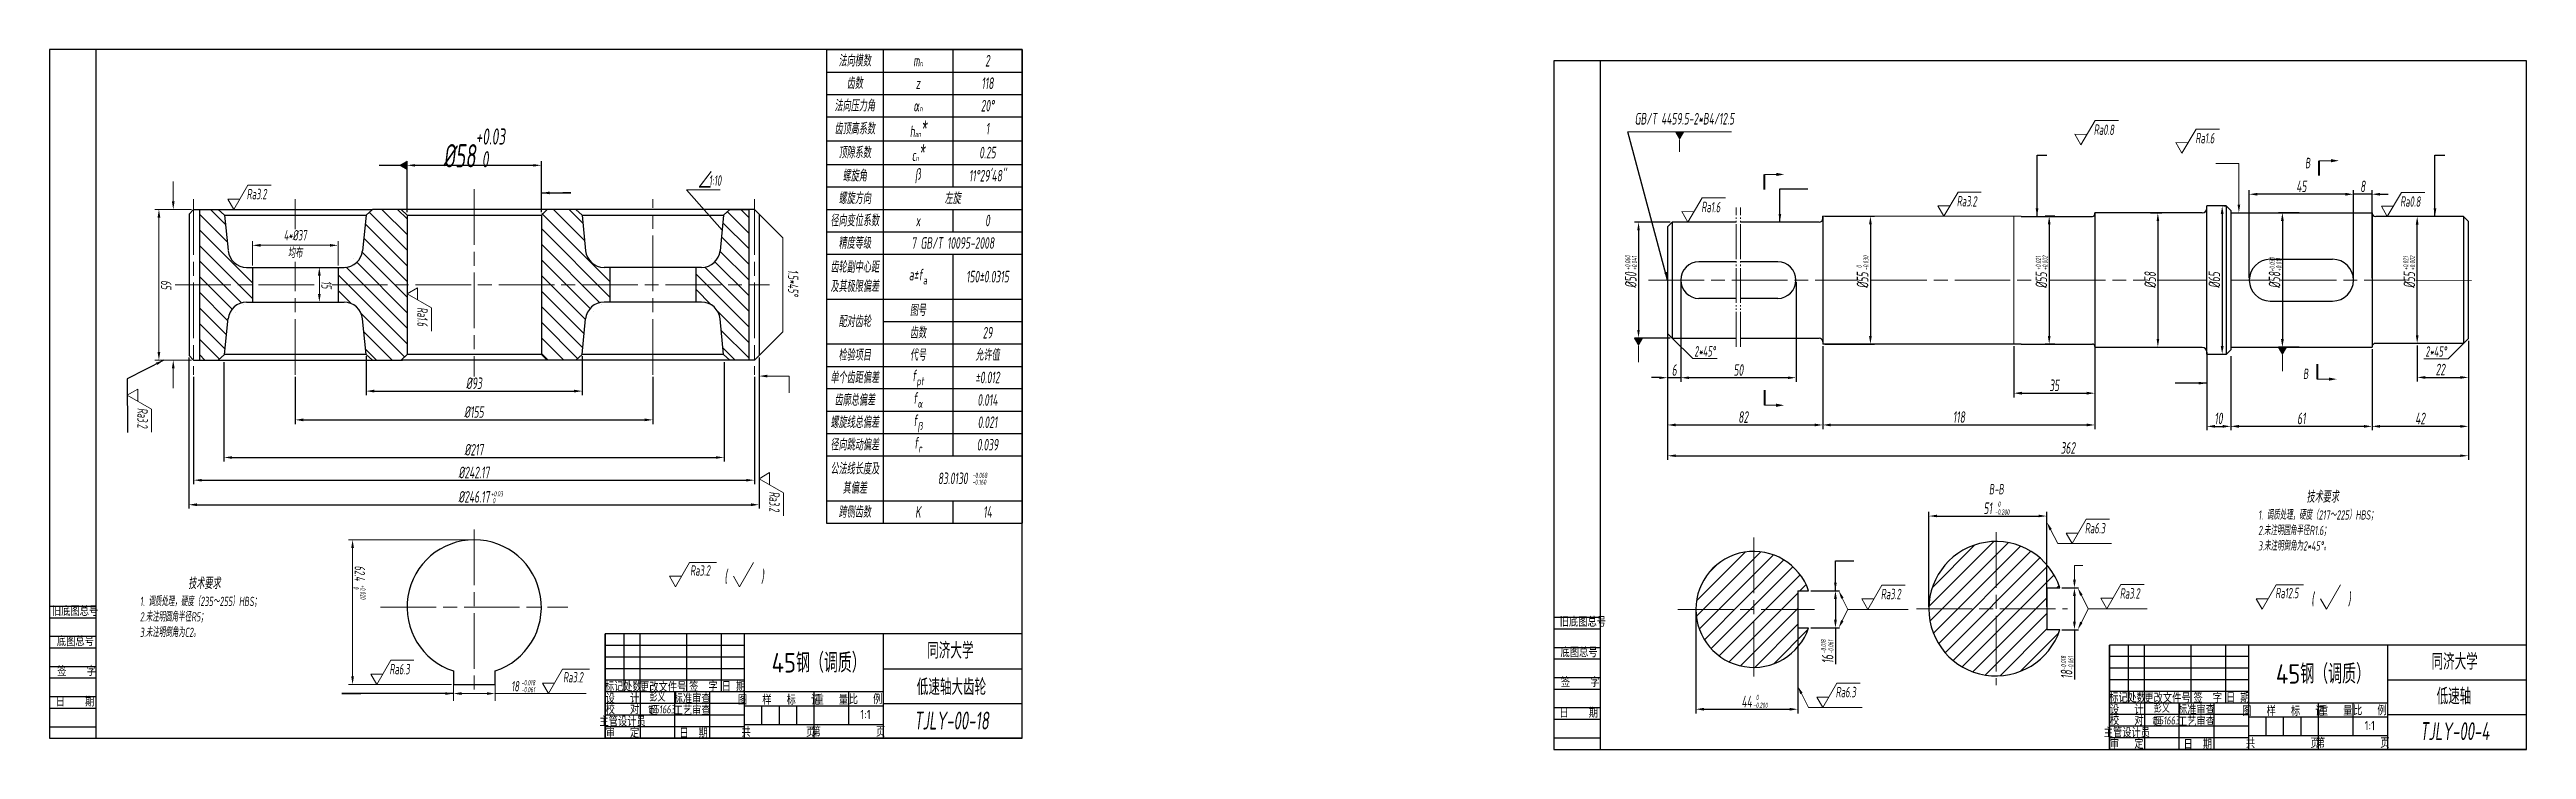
# Model space of a CAD drawing. Extents: x -500 to 7960, y -6170 to 1582.
# Drawn here: x 6890 to 7960, y 708 to 1010 of the extents above; entities that cross this region are included whole.
import ezdxf
from ezdxf.enums import TextEntityAlignment as Align

# ---------------------------------------------------------------- set-up
doc = ezdxf.new("R2010")
doc.units = 0
doc.linetypes.add('ACAD_ISO08W100', pattern=[36, 24, -3, 6, -3])
doc.linetypes.add('JIS_09_15', pattern=[18.9, 15, -0.9, 0.6, -0.9, 0.6, -0.9])
doc.layers.get('0').update_dxf_attribs({"linetype": 'CONTINUOUS'})
doc.layers.get('Defpoints').update_dxf_attribs({"linetype": 'CONTINUOUS'})
doc.layers.add('OBJ', color=7, linetype='CONTINUOUS')
doc.layers.add('OTH', color=3, linetype='CONTINUOUS')
for name, color, linetype, lineweight in [('zhongxin', 1, 'ACAD_ISO08W100', 9), ('双点画线', 1, 'JIS_09_15', 9), ('标注', 5, 'CONTINUOUS', 9), ('粗实线', 7, 'CONTINUOUS', 25), ('细实线 波浪线', 3, 'CONTINUOUS', 9)]:
    doc.layers.add(name, color=color, linetype=linetype, lineweight=lineweight)
doc.styles.get("Standard").update_dxf_attribs({"font": 'gbenor.shx', "width": 0.7, "oblique": 7, "height": 10, "bigfont": 'gbcbig.shx'})
doc.styles.add('工程字', font='gbenor.shx', dxfattribs={"bigfont": 'gbcbig.shx'})
doc.dimstyles.new('GB-35', dxfattribs={"dimtxt": 4.5, "dimasz": 3.5, "dimexe": 1.75, "dimexo": 0.875, "dimgap": 0.875, "dimtad": 1, "dimdsep": 46, "dimtxsty": 'Standard', "dimcen": 3.5, "dimadec": 0, "dimazin": 0, "dimtfac": 0.7, "dimtmove": 0, "dimatfit": 3, "dimfxl": 1, "dimtzin": 0, "dimarcsym": 0})

msp = doc.modelspace()

# ---------------------------------------------------------------- texts
at = {"layer": 'OTH', "color": 18, "true_color": 0x000000, "style": '工程字'}
for s, height, p in [('旧底图总号', 4, (6891.457, 765.555)), ('旧底图总号', 4, (7542.548, 760.905)), ('底图总号', 4, (6893.577, 752.53)), ('45钢（调质）', 8.366, (7202.21, 741.14)), ('同济大学', 6.9343, (7269.43, 747.136)), ('底图总号', 4, (7542.873, 747.742)), ('同济大学', 6.9343, (7919.003, 742.334)), ('签    字', 4, (6893.74, 739.667)), ('低速轴大齿轮', 6.9343, (7264.918, 731.413)), ('签    字', 4, (7543.036, 734.88)), ('45钢（调质）', 8.366, (7851.783, 736.338)), ('日    期', 4, (6893.087, 726.479)), ('低速轴', 6.9343, (7921.181, 727.382)), ('日    期', 4, (7542.384, 721.692))]:
    msp.add_text(s, height=height, dxfattribs=at).set_placement(p)
for s, p in [('标记', (7134.218, 735.327)), ('校   对', (7137.816, 725.569)), ('设   计', (7137.816, 730.193)), ('处数', (7142.104, 735.327)), ('更改文件号', (7155.413, 735.17)), ('标准审查', (7167.899, 730.175)), ('工艺审查', (7167.899, 725.095)), ('签  字', (7172.787, 735.306)), ('日 期', (7185.745, 735.345)), ('图   样   标   记', (7205.442, 729.611)), ('重   量', (7227.996, 729.667)), ('比   例', (7242.782, 729.875)), ('标记', (7783.79, 730.525)), ('设   计', (7787.389, 725.391)), ('处数', (7791.676, 730.525)), ('更改文件号', (7804.986, 730.369)), ('标准审查', (7817.472, 725.374)), ('签  字', (7822.359, 730.504)), ('日 期', (7835.318, 730.543)), ('主管设计员', (7137.864, 720.305)), ('审   定', (7137.816, 715.453)), ('日  期', (7168.493, 715.208)), ('共           页', (7205.2, 715.714)), ('第           页', (7235.355, 715.842)), ('主管设计员', (7787.437, 715.503)), ('校   对', (7787.389, 720.767)), ('工艺审查', (7817.472, 720.293)), ('图   样   标   记', (7855.014, 724.809)), ('重   量', (7877.568, 724.865)), ('比   例', (7892.355, 725.073)), ('审   定', (7787.389, 710.651)), ('日  期', (7818.066, 710.406)), ('共           页', (7854.772, 710.913)), ('第           页', (7884.928, 711.041))]:
    msp.add_text(s, height=4, dxfattribs=at).set_placement(p, align=Align.MIDDLE)
at = {"layer": 'OTH', "color": 18, "true_color": 0x000000, "oblique": 7, "width": 0.7}
for s, p in [('TJLY-00-18', (7263.77, 716.553)), ('TJLY-00-4', (7914.015, 711.971))]:
    msp.add_text(s, height=7.7345, dxfattribs=at).set_placement(p)
at = {"layer": 'OTH', "color": 18, "true_color": 0x000000, "char_height": 4, "attachment_point": 1, "style": '工程字'}
for insert in [(7240.509, 725.042), (7890.081, 720.241)]:
    msp.add_mtext_dynamic_manual_height_columns('1:1', width=7.29992, gutter_width=25, heights=[0], dxfattribs=dict(at, insert=insert))
at = {"layer": '标注', "oblique": 7, "width": 0.7}
for p in [(7181.821, 779.864), (7867.045, 770.137)]:
    msp.add_text('(       )', height=5.5, rotation=360, dxfattribs=at).set_placement(p)
at = {"layer": '标注', "attachment_point": 1}
for s, width, gutter_width, insert, char_height in [('GB/T 4459.5-2*B4/12.5', 46.66491, 25, (7574.911, 982.462), 5), ('-0.160', 8.54702, 22.5, (7288.899, 824.349), 2.25), ('-0.068', 8.54702, 22.5, (7288.979, 827.305), 2.25), ('+0.03', 8.54702, 22.5, (7081.123, 819.351), 2.25), ('0', 8.54702, 22.5, (7081.776, 816.352), 2.25), ('0', 8.54702, 22.5, (7731.734, 814.909), 2.25), ('           技术要求\\P{\\H0.8x;1. 调质处理，硬度（217～225）HBS；\\P2.未注明圆角半径R1.6；\\P3.未注明倒角为2*45%%D。}', 56.29251, 25, (7844.152, 819.416), 5), ('-0.200', 8.54702, 22.5, (7730.536, 811.474), 2.25), ('           技术要求\\P{\\H0.8x;1. 调质处理，硬度（235～255）HBS；\\P2.未注明圆角半径R5；\\P3.未注明倒角为C2。}', 56.29251, 25, (6929.44, 782.147), 5), ('-0.018', 8.54702, 22.5, (7094.148, 737.861), 2.25), ('-0.061', 8.54702, 22.5, (7094.148, 734.862), 2.25), ('-0.200', 8.54702, 22.5, (7626.112, 728.145), 2.25), ('0', 8.54702, 22.5, (7627.31, 731.579), 2.25), ('1551663', 9.45107, 25, (7148.54, 727.019), 3.5), ('1551663', 9.45107, 25, (7798.112, 722.217), 3.5)]:
    msp.add_mtext_dynamic_manual_height_columns(s, width=width, gutter_width=gutter_width, heights=[0], dxfattribs=dict(at, insert=insert, char_height=char_height))
at = {"layer": '标注', "char_height": 4.5, "attachment_point": 5, "rotation": 359.221323}
for s, insert, width in [('Ra0.8', (7777.544, 975.24), 19.03324), ('Ra1.6', (7821.152, 971.61), 19.03324), ('Ra1.6', (7607.818, 941.878), 10.55336), ('Ra3.2', (7718.325, 944.372), 19.03324), ('Ra0.8', (7909.852, 944.266), 19.03324)]:
    msp.add_mtext(s, dxfattribs=dict(at, insert=insert, width=width))
at = {"layer": '标注', "char_height": 4.5, "attachment_point": 5}
for s, insert in [('B', (7865.541, 960.861)), ('Ra3.2', (6979.863, 947.482)), ('4*%%C37 \\P均布', (6996.529, 925.954)), ('2*45%%D', (7605.252, 879.661)), ('2*45%%D', (7920.929, 879.577)), ('B', (7864.675, 869.987)), ('B-B', (7731.099, 820.193)), ('Ra6.3', (7773.681, 803.359)), ('Ra3.2', (7171.339, 785.149)), ('Ra3.2', (7685.523, 774.992)), ('Ra3.2', (7788.734, 775.267)), ('Ra12.5', (7856.563, 775.422)), ('Ra6.3', (7041.578, 742.601)), ('Ra3.2', (7116.5, 739.087)), ('18', (7091.485, 735.191)), ('Ra6.3', (7666.063, 732.699))]:
    msp.add_mtext(s, dxfattribs=dict(at, insert=insert))
at = {"layer": '标注', "width": 5.59873, "attachment_point": 1}
for s, insert, char_height in [('∠', (7170.47, 957.241), 7), ('1:10', (7175.112, 955.55), 4.5)]:
    msp.add_mtext(s, dxfattribs=dict(at, insert=insert, char_height=char_height))
at = {"layer": '标注', "char_height": 2.25, "attachment_point": 1}
for s, insert, rotation in [('+0.060', (7570.773, 914.777), 90), ('+0.041', (7573.667, 914.692), 90), ('0', (7670.712, 915.614), 90), ('-0.030', (7673.605, 914.692), 90), ('+0.021', (7748.1, 914.777), 90), ('+0.002', (7750.993, 914.692), 90), ('+0.030', (7849.077, 914.015), 90), ('+0.011', (7851.971, 914.235), 90), ('+0.021', (7906.74, 914.727), 90), ('+0.002', (7909.634, 914.642), 90), ('0', (7023.892, 778.233), 270), ('+0.020', (7026.891, 778.886), 270), ('-0.018', (7655.355, 749.346), 90), ('-0.061', (7658.507, 749.265), 90), ('-0.018', (7758.991, 742.287), 90), ('-0.061', (7762.142, 742.206), 90)]:
    msp.add_mtext_dynamic_manual_height_columns(s, width=8.54702, gutter_width=22.5, heights=[0], dxfattribs=dict(at, insert=insert, rotation=rotation))
at = {"layer": '标注', "char_height": 4.5, "attachment_point": 5, "rotation": 270}
for s, insert in [('65', (6940.782, 908.349)), ('15', (7010.049, 908.349)), ('1.5*45%%D', (7211.55, 909.101)), ('Ra1.6', (7051.445, 894.55)), ('Ra3.2', (6930.607, 850.914)), ('Ra3.2', (7203.445, 814.839)), ('62.4', (7024.406, 783.94))]:
    msp.add_mtext(s, dxfattribs=dict(at, insert=insert))
at = {"layer": '标注', "char_height": 3.5, "attachment_point": 1, "style": '工程字'}
for insert in [(7149.436, 732.169), (7799.008, 727.368)]:
    msp.add_mtext_dynamic_manual_height_columns('彭义超', width=9.45107, gutter_width=25, heights=[0], dxfattribs=dict(at, insert=insert))

# ---------------------------------------------------------------- blocks, each defined once
blk = doc.blocks.new('*D218')
at = {"layer": 'Defpoints', "color": 0, "transparency": 16777216}
for p in [(7102.8, 959.9), (7044.8, 938.8), (7102.8, 938.8)]:
    blk.add_point(p, dxfattribs=at)
at = {"layer": '标注', "color": 0, "lineweight": -2, "transparency": 16777216}
for p, q in [((7044.8, 939.7), (7044.8, 961.6)), ((7048.3, 959.9), (7099.3, 959.9)), ((7102.8, 939.7), (7102.8, 961.6))]:
    blk.add_line(p, q, dxfattribs=at)
at = {"layer": '标注', "color": 0, "transparency": 16777216}
for points in [[(7048.3, 960.4), (7048.3, 959.3), (7044.8, 959.9)], [(7099.3, 960.4), (7099.3, 959.3), (7102.8, 959.9)]]:
    blk.add_solid(points, dxfattribs=at)
at = {"layer": '标注', "color": 0, "transparency": 16777216, "insert": (7073.8, 967.4), "char_height": 10, "attachment_point": 5}
blk.add_mtext('%%C58{\\H0.7x;\\S+0.03^  0;}', dxfattribs=at)
blk = doc.blocks.new('*D220')
at = {"layer": 'Defpoints', "color": 0, "transparency": 16777216}
for p in [(7027.1, 878.3), (7120.4, 878.3), (7120.4, 862.5)]:
    blk.add_point(p, dxfattribs=at)
at = {"layer": '标注', "color": 0, "lineweight": -2, "transparency": 16777216}
for p, q in [((7027.1, 877.5), (7027.1, 860.8)), ((7120.4, 877.5), (7120.4, 860.8)), ((7030.6, 862.5), (7116.9, 862.5))]:
    blk.add_line(p, q, dxfattribs=at)
at = {"layer": '标注', "color": 0, "transparency": 16777216}
for points in [[(7030.6, 863.1), (7030.6, 861.9), (7027.1, 862.5)], [(7116.9, 863.1), (7116.9, 861.9), (7120.4, 862.5)]]:
    blk.add_solid(points, dxfattribs=at)
at = {"layer": '标注', "color": 0, "transparency": 16777216, "insert": (7073.7, 865.9), "char_height": 5, "attachment_point": 5}
blk.add_mtext('%%C93', dxfattribs=at)
blk = doc.blocks.new('*D221')
at = {"layer": 'Defpoints', "color": 0, "transparency": 16777216}
for p in [(6996.5, 869.5), (7150.9, 869.5), (7150.9, 850.1)]:
    blk.add_point(p, dxfattribs=at)
at = {"layer": '标注', "color": 0, "lineweight": -2, "transparency": 16777216}
for p, q in [((6996.5, 868.7), (6996.5, 848.3)), ((7150.9, 868.7), (7150.9, 848.3)), ((7000, 850.1), (7147.4, 850.1))]:
    blk.add_line(p, q, dxfattribs=at)
at = {"layer": '标注', "color": 0, "transparency": 16777216}
for points in [[(7000, 850.7), (7000, 849.5), (6996.5, 850.1)], [(7147.4, 850.7), (7147.4, 849.5), (7150.9, 850.1)]]:
    blk.add_solid(points, dxfattribs=at)
at = {"layer": '标注', "color": 0, "transparency": 16777216, "insert": (7073.7, 853.5), "char_height": 5, "attachment_point": 5}
blk.add_mtext('%%C155', dxfattribs=at)
blk = doc.blocks.new('*D219')
at = {"layer": 'Defpoints', "color": 0, "transparency": 16777216}
for p in [(6965.7, 875.8), (7181.7, 875.8), (7181.7, 833.9)]:
    blk.add_point(p, dxfattribs=at)
at = {"layer": '标注', "color": 0, "lineweight": -2, "transparency": 16777216}
for p, q in [((6965.7, 875), (6965.7, 832.1)), ((7181.7, 875), (7181.7, 832.1)), ((6969.2, 833.9), (7178.2, 833.9))]:
    blk.add_line(p, q, dxfattribs=at)
at = {"layer": '标注', "color": 0, "transparency": 16777216}
for points in [[(6969.2, 834.4), (6969.2, 833.3), (6965.7, 833.9)], [(7178.2, 834.4), (7178.2, 833.3), (7181.7, 833.9)]]:
    blk.add_solid(points, dxfattribs=at)
at = {"layer": '标注', "color": 0, "transparency": 16777216, "insert": (7073.7, 837.2), "char_height": 5, "attachment_point": 5}
blk.add_mtext('%%C217', dxfattribs=at)
blk = doc.blocks.new('*D222')
at = {"layer": 'Defpoints', "color": 0, "transparency": 16777216}
for p in [(6952.6, 869.5), (7194.8, 869.5), (7194.8, 824.1)]:
    blk.add_point(p, dxfattribs=at)
at = {"layer": '标注', "color": 0, "lineweight": -2, "transparency": 16777216}
for p, q in [((6952.6, 868.7), (6952.6, 822.3)), ((7194.8, 868.7), (7194.8, 822.3)), ((6956.1, 824.1), (7191.3, 824.1))]:
    blk.add_line(p, q, dxfattribs=at)
at = {"layer": '标注', "color": 0, "transparency": 16777216}
for points in [[(6956.1, 824.6), (6956.1, 823.5), (6952.6, 824.1)], [(7191.3, 824.6), (7191.3, 823.5), (7194.8, 824.1)]]:
    blk.add_solid(points, dxfattribs=at)
at = {"layer": '标注', "color": 0, "transparency": 16777216, "insert": (7073.7, 827.4), "char_height": 5, "attachment_point": 5}
blk.add_mtext('%%C242.17', dxfattribs=at)
blk = doc.blocks.new('*D223')
at = {"layer": 'Defpoints', "color": 0, "transparency": 16777216}
for p in [(6950.6, 877.8), (7196.8, 877.8), (7196.8, 813.5)]:
    blk.add_point(p, dxfattribs=at)
at = {"layer": '标注', "color": 0, "lineweight": -2, "transparency": 16777216}
for p, q in [((6950.6, 877), (6950.6, 811.8)), ((7196.8, 877), (7196.8, 811.8)), ((6954.1, 813.5), (7193.3, 813.5))]:
    blk.add_line(p, q, dxfattribs=at)
at = {"layer": '标注', "color": 0, "transparency": 16777216}
for points in [[(6954.1, 814.1), (6954.1, 812.9), (6950.6, 813.5)], [(7193.3, 814.1), (7193.3, 812.9), (7196.8, 813.5)]]:
    blk.add_solid(points, dxfattribs=at)
at = {"layer": '标注', "color": 0, "transparency": 16777216, "insert": (7073.7, 816.9), "char_height": 5, "attachment_point": 5}
blk.add_mtext('%%C246.17', dxfattribs=at)
blk = doc.blocks.new('*T224')
at = {"layer": '标注', "color": 0, "linetype": 'ByBlock', "lineweight": -2, "transparency": 16777216}
for p, q in [((0, 0), (84.5, 0)), ((0, 0), (0, -204.2)), ((24.5, 0), (24.5, -204.2)), ((54.5, 0), (54.5, -59.2)), ((84.5, 0), (84.5, -204.2)), ((0, -9.7), (84.5, -9.7)), ((0, -19.3), (84.5, -19.3)), ((0, -29), (84.5, -29)), ((0, -39.3), (84.5, -39.3)), ((0, -49.6), (84.5, -49.6)), ((0, -59.2), (84.5, -59.2)), ((0, -68.9), (84.5, -68.9)), ((54.5, -68.9), (54.5, -78.6)), ((0, -78.6), (84.5, -78.6)), ((0, -88.2), (84.5, -88.2)), ((54.5, -88.2), (54.5, -175.2)), ((0, -107.6), (84.5, -107.6)), ((24.5, -117.2), (84.5, -117.2)), ((0, -126.9), (84.5, -126.9)), ((0, -136.6), (84.5, -136.6)), ((0, -146.2), (84.5, -146.2)), ((0, -155.9), (84.5, -155.9)), ((0, -165.6), (84.5, -165.6)), ((0, -175.2), (84.5, -175.2)), ((0, -194.6), (84.5, -194.6)), ((54.5, -194.6), (54.5, -204.2)), ((0, -204.2), (84.5, -204.2))]:
    blk.add_line(p, q, dxfattribs=at)
at = {"layer": '标注', "color": 0, "transparency": 16777216, "char_height": 5, "attachment_point": 5}
for s, insert, width in [('法向模数', (12.2, -4.8), 21.467), ('m{\\H0.5x;n}', (39.5, -4.8), 27), ('2', (69.5, -4.8), 27), ('法向压力角', (12.2, -24.2), 21.467), ('齿数', (12.2, -14.5), 21.467), ('z', (39.5, -14.5), 27), ('118', (69.5, -14.5), 27), ('齿顶高系数', (12.2, -34.1), 21.467), ('h{\\H0.5x;an\\fArial Narrow|b0|i0|c0|p34;\\H2.9166x;\\C256;*}', (39.5, -34.1), 27), ('α{\\H0.5x;n}', (39.5, -24.2), 27), ('20%%D', (69.5, -24.2), 27), ('1', (69.5, -34.1), 27), ('顶隙系数', (12.2, -44.4), 21.467), ('c{\\H0.5x;n\\fArial Narrow|b0|i0|c0|p34;\\H2.9166x;\\C256;*}', (39.5, -44.4), 27), ('0.25', (69.5, -44.4), 27), ('螺旋角', (12.2, -54.4), 21.467), ('β', (39.5, -54.4), 27), ("11%%D29'48''", (69.5, -54.4), 27), ('螺旋方向', (12.2, -64.1), 21.467), ('左旋', (54.5, -64.1), 57), ('径向变位系数', (12.2, -73.7), 21.467), ('x', (39.5, -73.7), 27), ('0', (69.5, -73.7), 27), ('精度等级', (12.2, -83.4), 21.467), ('7 GB/T 10095-2008', (54.5, -83.4), 57), ('齿轮副中心距及其极限偏差', (12.2, -97.9), 21.467), ('\\A1;a%%Pf{\\H0.7x;\\S^ a;}', (39.5, -97.9), 27), ('150%%P0.0315', (69.5, -97.9), 27), ('配对齿轮', (12.2, -117.2), 21.467), ('图号', (39.5, -112.4), 27), ('齿数', (39.5, -122.1), 27), ('29', (69.5, -122.1), 27), ('单个齿距偏差', (12.2, -141.4), 21.467), ('检验项目', (12.2, -131.7), 21.467), ('代号', (39.5, -131.7), 27), ('\\A1;f{\\H0.7x;\\S^ pt;}', (39.5, -141.4), 27), ('%%P0.012', (69.5, -141.4), 27), ('允许值', (69.5, -131.7), 27), ('齿廓总偏差', (12.2, -151.1), 21.467), ('\\A1;f{\\H0.7x;\\S^ α;}', (39.5, -151.1), 27), ('0.014', (69.5, -151.1), 27), ('螺旋线总偏差', (12.2, -160.7), 21.467), ('\\A1;f{\\H0.7x;\\S^ β;}', (39.5, -160.7), 27), ('0.021', (69.5, -160.7), 27), ('径向跳动偏差', (12.2, -170.4), 21.467), ('\\A1;f{\\H0.7x;\\S^ r;}', (39.5, -170.4), 27), ('0.039', (69.5, -170.4), 27), ('公法线长度及其偏差', (12.2, -184.9), 21.467), ('83.0130', (54.5, -184.9), 57), ('跨侧齿数', (12.2, -199.4), 21.467), ('K', (39.5, -199.4), 27), ('14', (69.5, -199.4), 27)]:
    blk.add_mtext(s, dxfattribs=dict(at, insert=insert, width=width))
blk = doc.blocks.new('*D225')
at = {"layer": 'Defpoints', "color": 0, "transparency": 16777216}
for p in [(7589.1, 887.4), (7656.1, 882.8), (7656.1, 847.9)]:
    blk.add_point(p, dxfattribs=at)
at = {"layer": '标注', "color": 0, "lineweight": -2, "transparency": 16777216}
for p, q in [((7589.1, 886.5), (7589.1, 846.1)), ((7656.1, 881.9), (7656.1, 846.1)), ((7592.6, 847.9), (7652.6, 847.9))]:
    blk.add_line(p, q, dxfattribs=at)
at = {"layer": '标注', "color": 0, "transparency": 16777216}
for points in [[(7592.6, 848.5), (7592.6, 847.3), (7589.1, 847.9)], [(7652.6, 848.5), (7652.6, 847.3), (7656.1, 847.9)]]:
    blk.add_solid(points, dxfattribs=at)
at = {"layer": '标注', "color": 0, "transparency": 16777216, "insert": (7621.8, 851.3), "char_height": 5, "attachment_point": 5}
blk.add_mtext('82', dxfattribs=at)
blk = doc.blocks.new('_DotSmall')
at = {"color": 0, "linetype": 'ByBlock', "const_width": 0.5}
blk.add_lwpolyline([(-0.0625, 0, 1), (0.0625, 0, 1)], format="xyb", close=True, dxfattribs=at)
blk = doc.blocks.new('*D226')
at = {"layer": 'Defpoints', "color": 0, "transparency": 16777216}
for p in [(7656.1, 882.8), (7773.6, 882.8), (7773.6, 847.9)]:
    blk.add_point(p, dxfattribs=at)
at = {"layer": '标注', "color": 0, "lineweight": -2, "transparency": 16777216}
for p, q in [((7656.1, 881.9), (7656.1, 846.1)), ((7773.6, 881.9), (7773.6, 846.1)), ((7659.6, 847.9), (7770.1, 847.9))]:
    blk.add_line(p, q, dxfattribs=at)
at = {"layer": '标注', "color": 0, "transparency": 16777216}
for points in [[(7659.6, 848.5), (7659.6, 847.3), (7656.1, 847.9)], [(7770.1, 848.5), (7770.1, 847.3), (7773.6, 847.9)]]:
    blk.add_solid(points, dxfattribs=at)
at = {"layer": '标注', "color": 0, "transparency": 16777216, "insert": (7714.9, 851.3), "char_height": 5, "attachment_point": 5}
blk.add_mtext('118', dxfattribs=at)
blk = doc.blocks.new('*D227')
at = {"layer": 'Defpoints', "color": 0, "transparency": 16777216}
for p in [(7594.8, 910.4), (7644.6, 910.3), (7644.6, 868.3)]:
    blk.add_point(p, dxfattribs=at)
at = {"layer": '标注', "color": 0, "lineweight": -2, "transparency": 16777216}
for p, q in [((7594.8, 909.5), (7594.8, 866.5)), ((7644.6, 909.5), (7644.6, 866.5)), ((7598.3, 868.3), (7641.1, 868.3))]:
    blk.add_line(p, q, dxfattribs=at)
at = {"layer": '标注', "color": 0, "transparency": 16777216}
for points in [[(7598.3, 868.8), (7598.3, 867.7), (7594.8, 868.3)], [(7641.1, 868.8), (7641.1, 867.7), (7644.6, 868.3)]]:
    blk.add_solid(points, dxfattribs=at)
at = {"layer": '标注', "color": 0, "transparency": 16777216, "insert": (7619.7, 871.6), "char_height": 5, "attachment_point": 5}
blk.add_mtext('50', dxfattribs=at)
blk = doc.blocks.new('*D228')
at = {"layer": 'Defpoints', "color": 0, "transparency": 16777216}
for p in [(7589.1, 910.4), (7594.8, 910.4), (7594.8, 868.3)]:
    blk.add_point(p, dxfattribs=at)
at = {"layer": '标注', "color": 0, "lineweight": -2, "transparency": 16777216}
for p, q in [((7589.1, 909.5), (7589.1, 866.5)), ((7594.8, 909.5), (7594.8, 866.5)), ((7585.6, 868.3), (7582.1, 868.3)), ((7589.1, 868.3), (7594.8, 868.3)), ((7598.3, 868.3), (7601.8, 868.3))]:
    blk.add_line(p, q, dxfattribs=at)
at = {"layer": '标注', "color": 0, "transparency": 16777216}
for points in [[(7585.6, 868.8), (7585.6, 867.7), (7589.1, 868.3)], [(7598.3, 868.8), (7598.3, 867.7), (7594.8, 868.3)]]:
    blk.add_solid(points, dxfattribs=at)
at = {"layer": '标注', "color": 0, "transparency": 16777216, "insert": (7592, 871.6), "char_height": 5, "attachment_point": 5}
blk.add_mtext('6', dxfattribs=at)
blk = doc.blocks.new('*D229')
at = {"layer": 'Defpoints', "color": 0, "transparency": 16777216}
for p in [(7738.6, 882.8), (7773.6, 882.8), (7773.6, 861.6)]:
    blk.add_point(p, dxfattribs=at)
at = {"layer": '标注', "color": 0, "lineweight": -2, "transparency": 16777216}
for p, q in [((7738.6, 881.9), (7738.6, 859.8)), ((7773.6, 881.9), (7773.6, 859.8)), ((7742.1, 861.6), (7770.1, 861.6))]:
    blk.add_line(p, q, dxfattribs=at)
at = {"layer": '标注', "color": 0, "transparency": 16777216}
for points in [[(7742.1, 862.2), (7742.1, 861), (7738.6, 861.6)], [(7770.1, 862.2), (7770.1, 861), (7773.6, 861.6)]]:
    blk.add_solid(points, dxfattribs=at)
at = {"layer": '标注', "color": 0, "transparency": 16777216, "insert": (7756.1, 865), "char_height": 5, "attachment_point": 5}
blk.add_mtext('35', dxfattribs=at)
blk = doc.blocks.new('*D230')
at = {"layer": 'Defpoints', "color": 0, "transparency": 16777216}
for p in [(7893.3, 881.4), (7934.9, 884.8), (7893.3, 847.3)]:
    blk.add_point(p, dxfattribs=at)
at = {"layer": '标注', "color": 0, "lineweight": -2, "transparency": 16777216}
for p, q in [((7893.3, 880.6), (7893.3, 845.6)), ((7934.9, 883.9), (7934.9, 845.6)), ((7931.4, 847.3), (7896.8, 847.3))]:
    blk.add_line(p, q, dxfattribs=at)
at = {"layer": '标注', "color": 0, "transparency": 16777216}
for points in [[(7896.8, 847.9), (7896.8, 846.7), (7893.3, 847.3)], [(7931.4, 847.9), (7931.4, 846.7), (7934.9, 847.3)]]:
    blk.add_solid(points, dxfattribs=at)
at = {"layer": '标注', "color": 0, "transparency": 16777216, "insert": (7914.1, 850.7), "char_height": 5, "attachment_point": 5}
blk.add_mtext('42', dxfattribs=at)
blk = doc.blocks.new('*D231')
at = {"layer": 'Defpoints', "color": 0, "transparency": 16777216}
for p in [(7912.8, 883.1), (7934.9, 885.1), (7934.9, 868.4)]:
    blk.add_point(p, dxfattribs=at)
at = {"layer": '标注', "color": 0, "lineweight": -2, "transparency": 16777216}
for p, q in [((7912.8, 882.2), (7912.8, 866.7)), ((7934.9, 884.2), (7934.9, 866.7)), ((7916.3, 868.4), (7931.4, 868.4))]:
    blk.add_line(p, q, dxfattribs=at)
at = {"layer": '标注', "color": 0, "transparency": 16777216}
for points in [[(7916.3, 869), (7916.3, 867.8), (7912.8, 868.4)], [(7931.4, 869), (7931.4, 867.8), (7934.9, 868.4)]]:
    blk.add_solid(points, dxfattribs=at)
at = {"layer": '标注', "color": 0, "transparency": 16777216, "insert": (7922.8, 871.8), "char_height": 5, "attachment_point": 5}
blk.add_mtext('22', dxfattribs=at)
blk = doc.blocks.new('*D232')
at = {"layer": 'Defpoints', "color": 0, "transparency": 16777216}
for p in [(7832.3, 878.4), (7893.3, 864.5), (7832.3, 847.3)]:
    blk.add_point(p, dxfattribs=at)
at = {"layer": '标注', "color": 0, "lineweight": -2, "transparency": 16777216}
for p, q in [((7832.3, 877.5), (7832.3, 845.6)), ((7893.3, 863.6), (7893.3, 845.6)), ((7889.8, 847.3), (7835.8, 847.3))]:
    blk.add_line(p, q, dxfattribs=at)
at = {"layer": '标注', "color": 0, "transparency": 16777216}
for points in [[(7835.8, 847.9), (7835.8, 846.7), (7832.3, 847.3)], [(7889.8, 847.9), (7889.8, 846.7), (7893.3, 847.3)]]:
    blk.add_solid(points, dxfattribs=at)
at = {"layer": '标注', "color": 0, "transparency": 16777216, "insert": (7862.8, 850.7), "char_height": 5, "attachment_point": 5}
blk.add_mtext('61', dxfattribs=at)
blk = doc.blocks.new('*D233')
at = {"layer": 'Defpoints', "color": 0, "transparency": 16777216}
for p in [(7822, 878.9), (7832.3, 878.4), (7832.3, 847.3)]:
    blk.add_point(p, dxfattribs=at)
at = {"layer": '标注', "color": 0, "lineweight": -2, "transparency": 16777216}
for p, q in [((7822, 878), (7822, 845.6)), ((7832.3, 877.5), (7832.3, 845.6)), ((7825.5, 847.3), (7828.8, 847.3))]:
    blk.add_line(p, q, dxfattribs=at)
at = {"layer": '标注', "color": 0, "transparency": 16777216}
for points in [[(7825.5, 847.9), (7825.5, 846.7), (7822, 847.3)], [(7828.8, 847.9), (7828.8, 846.7), (7832.3, 847.3)]]:
    blk.add_solid(points, dxfattribs=at)
at = {"layer": '标注', "color": 0, "transparency": 16777216, "insert": (7827, 850.7), "char_height": 5, "attachment_point": 5}
blk.add_mtext('10', dxfattribs=at)
blk = doc.blocks.new('*D234')
at = {"layer": 'Defpoints', "color": 0, "transparency": 16777216}
for p in [(7589.1, 887.4), (7934.9, 862.8), (7934.9, 834.6)]:
    blk.add_point(p, dxfattribs=at)
at = {"layer": '标注', "color": 0, "lineweight": -2, "transparency": 16777216}
for p, q in [((7589.1, 886.5), (7589.1, 832.9)), ((7934.9, 861.9), (7934.9, 832.9)), ((7592.6, 834.6), (7931.4, 834.6))]:
    blk.add_line(p, q, dxfattribs=at)
at = {"layer": '标注', "color": 0, "transparency": 16777216}
for points in [[(7592.6, 835.2), (7592.6, 834.1), (7589.1, 834.6)], [(7931.4, 835.2), (7931.4, 834.1), (7934.9, 834.6)]]:
    blk.add_solid(points, dxfattribs=at)
at = {"layer": '标注', "color": 0, "transparency": 16777216, "insert": (7762, 838), "char_height": 5, "attachment_point": 5}
blk.add_mtext('362', dxfattribs=at)
blk = doc.blocks.new('*D235')
at = {"layer": 'Defpoints', "color": 0, "transparency": 16777216}
for p in [(7885.3, 947.4), (7885.3, 910.3), (7893.3, 910.3)]:
    blk.add_point(p, dxfattribs=at)
at = {"layer": '标注', "color": 0, "lineweight": -2, "transparency": 16777216}
for p, q in [((7881.8, 947.4), (7878.3, 947.4)), ((7885.3, 911.2), (7885.3, 949.1)), ((7893.3, 947.4), (7885.3, 947.4)), ((7893.3, 911.2), (7893.3, 949.1)), ((7896.8, 947.4), (7900.3, 947.4))]:
    blk.add_line(p, q, dxfattribs=at)
at = {"layer": '标注', "color": 0, "transparency": 16777216}
for points in [[(7881.8, 948), (7881.8, 946.8), (7885.3, 947.4)], [(7896.8, 948), (7896.8, 946.8), (7893.3, 947.4)]]:
    blk.add_solid(points, dxfattribs=at)
at = {"layer": '标注', "color": 0, "transparency": 16777216, "insert": (7889.3, 950.8), "char_height": 5, "attachment_point": 5}
blk.add_mtext('8', dxfattribs=at)
blk = doc.blocks.new('*D236')
at = {"layer": 'Defpoints', "color": 0, "transparency": 16777216}
for p in [(7840.3, 947.4), (7840.3, 910.3), (7885.3, 910.4)]:
    blk.add_point(p, dxfattribs=at)
at = {"layer": '标注', "color": 0, "lineweight": -2, "transparency": 16777216}
for p, q in [((7840.3, 911.2), (7840.3, 949.1)), ((7881.8, 947.4), (7843.8, 947.4)), ((7885.3, 911.2), (7885.3, 949.1))]:
    blk.add_line(p, q, dxfattribs=at)
at = {"layer": '标注', "color": 0, "transparency": 16777216}
for points in [[(7843.8, 948), (7843.8, 946.8), (7840.3, 947.4)], [(7881.8, 948), (7881.8, 946.8), (7885.3, 947.4)]]:
    blk.add_solid(points, dxfattribs=at)
at = {"layer": '标注', "color": 0, "transparency": 16777216, "insert": (7862.8, 950.8), "char_height": 5, "attachment_point": 5}
blk.add_mtext('45', dxfattribs=at)
blk = doc.blocks.new('*D237')
at = {"layer": 'Defpoints', "color": 0, "transparency": 16777216}
for p in [(7591.1, 935.4), (7576.6, 885.4), (7591.1, 885.4)]:
    blk.add_point(p, dxfattribs=at)
at = {"layer": '标注', "color": 0, "lineweight": -2, "transparency": 16777216}
for p, q in [((7590.3, 935.4), (7574.8, 935.4)), ((7576.6, 931.9), (7576.6, 888.9)), ((7590.3, 885.4), (7574.8, 885.4))]:
    blk.add_line(p, q, dxfattribs=at)
at = {"layer": '标注', "color": 0, "transparency": 16777216}
for points in [[(7576, 931.9), (7577.1, 931.9), (7576.6, 935.4)], [(7576, 888.9), (7577.1, 888.9), (7576.6, 885.4)]]:
    blk.add_solid(points, dxfattribs=at)
at = {"layer": '标注', "color": 0, "transparency": 16777216, "insert": (7573.2, 910.4), "char_height": 5, "attachment_point": 5, "rotation": 90}
blk.add_mtext('%%C50', dxfattribs=at)
blk = doc.blocks.new('*D238')
at = {"layer": 'Defpoints', "color": 0, "transparency": 16777216}
for p in [(7656.1, 937.9), (7656.1, 882.8), (7676.7, 882.8)]:
    blk.add_point(p, dxfattribs=at)
at = {"layer": '标注', "color": 0, "lineweight": -2, "transparency": 16777216}
for p, q in [((7657, 937.9), (7678.4, 937.9)), ((7676.7, 934.4), (7676.7, 886.3)), ((7657, 882.8), (7678.4, 882.8))]:
    blk.add_line(p, q, dxfattribs=at)
at = {"layer": '标注', "color": 0, "transparency": 16777216}
for points in [[(7676.1, 934.4), (7677.3, 934.4), (7676.7, 937.9)], [(7676.1, 886.3), (7677.3, 886.3), (7676.7, 882.8)]]:
    blk.add_solid(points, dxfattribs=at)
at = {"layer": '标注', "color": 0, "transparency": 16777216, "insert": (7673.3, 910.3), "char_height": 5, "attachment_point": 5, "rotation": 90}
blk.add_mtext('%%C55', dxfattribs=at)
blk = doc.blocks.new('*D239')
at = {"layer": 'Defpoints', "color": 0, "transparency": 16777216}
for p in [(7757.2, 937.9), (7753.9, 882.8), (7757.2, 882.8)]:
    blk.add_point(p, dxfattribs=at)
at = {"layer": '标注', "color": 0, "lineweight": -2, "transparency": 16777216}
for p, q in [((7756.3, 937.9), (7752.2, 937.9)), ((7753.9, 934.4), (7753.9, 886.3)), ((7756.3, 882.8), (7752.2, 882.8))]:
    blk.add_line(p, q, dxfattribs=at)
at = {"layer": '标注', "color": 0, "transparency": 16777216}
for points in [[(7753.3, 934.4), (7754.5, 934.4), (7753.9, 937.9)], [(7753.3, 886.3), (7754.5, 886.3), (7753.9, 882.8)]]:
    blk.add_solid(points, dxfattribs=at)
at = {"layer": '标注', "color": 0, "transparency": 16777216, "insert": (7750.5, 910.3), "char_height": 5, "attachment_point": 5, "rotation": 90}
blk.add_mtext('%%C55', dxfattribs=at)
blk = doc.blocks.new('*D240')
at = {"layer": 'Defpoints', "color": 0, "transparency": 16777216}
for p in [(7796.8, 939.4), (7799.8, 881.4), (7800.8, 881.4)]:
    blk.add_point(p, dxfattribs=at)
at = {"layer": '标注', "color": 0, "lineweight": -2, "transparency": 16777216}
for p, q in [((7797.7, 939.4), (7802.6, 939.4)), ((7800.8, 935.9), (7800.8, 884.9)), ((7800.7, 881.4), (7802.6, 881.4))]:
    blk.add_line(p, q, dxfattribs=at)
at = {"layer": '标注', "color": 0, "transparency": 16777216}
for points in [[(7800.3, 935.9), (7801.4, 935.9), (7800.8, 939.4)], [(7800.3, 884.9), (7801.4, 884.9), (7800.8, 881.4)]]:
    blk.add_solid(points, dxfattribs=at)
at = {"layer": '标注', "color": 0, "transparency": 16777216, "insert": (7797.5, 910.4), "char_height": 5, "attachment_point": 5, "rotation": 90}
blk.add_mtext('%%C58', dxfattribs=at)
blk = doc.blocks.new('*D241')
at = {"layer": 'Defpoints', "color": 0, "transparency": 16777216}
for p in [(7601.3, 768.4), (7645.3, 768.4), (7645.3, 725.3)]:
    blk.add_point(p, dxfattribs=at)
at = {"layer": '标注', "color": 0, "lineweight": -2, "transparency": 16777216}
for p, q in [((7601.3, 767.5), (7601.3, 723.5)), ((7645.3, 767.5), (7645.3, 723.5)), ((7604.8, 725.3), (7641.8, 725.3))]:
    blk.add_line(p, q, dxfattribs=at)
at = {"layer": '标注', "color": 0, "transparency": 16777216}
for points in [[(7604.8, 725.9), (7604.8, 724.7), (7601.3, 725.3)], [(7641.8, 725.9), (7641.8, 724.7), (7645.3, 725.3)]]:
    blk.add_solid(points, dxfattribs=at)
at = {"layer": '标注', "color": 0, "transparency": 16777216, "insert": (7623.3, 728.6), "char_height": 5, "attachment_point": 5}
blk.add_mtext('44', dxfattribs=at)
blk = doc.blocks.new('*D242')
at = {"layer": 'Defpoints', "color": 0, "transparency": 16777216}
for p in [(7650, 776.4), (7650, 760.4), (7661.6, 760.4)]:
    blk.add_point(p, dxfattribs=at)
at = {"layer": '标注', "color": 0, "lineweight": -2, "transparency": 16777216}
for p, q in [((7650.9, 776.4), (7663.3, 776.4)), ((7661.6, 772.9), (7661.6, 763.9)), ((7650.9, 760.4), (7663.3, 760.4)), ((7661.6, 760.4), (7661.6, 744.7))]:
    blk.add_line(p, q, dxfattribs=at)
at = {"layer": '标注', "color": 0, "transparency": 16777216}
for points in [[(7661, 772.9), (7662.2, 772.9), (7661.6, 776.4)], [(7661, 763.9), (7662.2, 763.9), (7661.6, 760.4)]]:
    blk.add_solid(points, dxfattribs=at)
at = {"layer": '标注', "color": 0, "transparency": 16777216, "insert": (7658.2, 746.9), "char_height": 5, "attachment_point": 5, "rotation": 90}
blk.add_mtext('16', dxfattribs=at)
blk = doc.blocks.new('_DatumFilled')
at = {"color": 0, "linetype": 'ByBlock'}
blk.add_solid([(0, 0.58), (-1, 0), (0, -0.58)], dxfattribs=at)
blk = doc.blocks.new('*D243')
at = {"layer": 'Defpoints', "color": 0, "transparency": 16777216}
for p in [(7862.8, 939.4), (7854.6, 881.4), (7862.8, 881.4)]:
    blk.add_point(p, dxfattribs=at)
at = {"layer": '标注', "color": 0, "lineweight": -2, "transparency": 16777216}
for p, q in [((7861.9, 939.4), (7852.9, 939.4)), ((7854.6, 935.9), (7854.6, 884.9)), ((7861.9, 881.4), (7852.9, 881.4))]:
    blk.add_line(p, q, dxfattribs=at)
at = {"layer": '标注', "color": 0, "transparency": 16777216}
for points in [[(7854, 935.9), (7855.2, 935.9), (7854.6, 939.4)], [(7854, 884.9), (7855.2, 884.9), (7854.6, 881.4)]]:
    blk.add_solid(points, dxfattribs=at)
at = {"layer": '标注', "color": 0, "transparency": 16777216, "insert": (7851.2, 910.4), "char_height": 5, "attachment_point": 5, "rotation": 90}
blk.add_mtext('%%C58', dxfattribs=at)
blk = doc.blocks.new('*D244')
at = {"layer": 'Defpoints', "color": 0, "transparency": 16777216}
for p in [(7752.9, 808.6), (7701.9, 768.6), (7752.9, 768.6)]:
    blk.add_point(p, dxfattribs=at)
at = {"layer": '标注', "color": 0, "lineweight": -2, "transparency": 16777216}
for p, q in [((7701.9, 769.5), (7701.9, 810.4)), ((7705.4, 808.6), (7749.4, 808.6)), ((7752.9, 769.5), (7752.9, 810.4))]:
    blk.add_line(p, q, dxfattribs=at)
at = {"layer": '标注', "color": 0, "transparency": 16777216}
for points in [[(7705.4, 809.2), (7705.4, 808.1), (7701.9, 808.6)], [(7749.4, 809.2), (7749.4, 808.1), (7752.9, 808.6)]]:
    blk.add_solid(points, dxfattribs=at)
at = {"layer": '标注', "color": 0, "transparency": 16777216, "insert": (7727.4, 812), "char_height": 5, "attachment_point": 5}
blk.add_mtext('51', dxfattribs=at)
blk = doc.blocks.new('*D245')
at = {"layer": 'Defpoints', "color": 0, "transparency": 16777216}
for p in [(7758.5, 777.6), (7758.5, 759.6), (7764.8, 759.6)]:
    blk.add_point(p, dxfattribs=at)
at = {"layer": '标注', "color": 0, "lineweight": -2, "transparency": 16777216}
for p, q in [((7759.4, 777.6), (7766.5, 777.6)), ((7764.8, 774.1), (7764.8, 763.1)), ((7759.4, 759.6), (7766.5, 759.6)), ((7764.8, 759.6), (7764.8, 738.1))]:
    blk.add_line(p, q, dxfattribs=at)
at = {"layer": '标注', "color": 0, "transparency": 16777216}
for points in [[(7764.2, 774.1), (7765.4, 774.1), (7764.8, 777.6)], [(7764.2, 763.1), (7765.4, 763.1), (7764.8, 759.6)]]:
    blk.add_solid(points, dxfattribs=at)
at = {"layer": '标注', "color": 0, "transparency": 16777216, "insert": (7761.4, 740.3), "char_height": 5, "attachment_point": 5, "rotation": 90}
blk.add_mtext('18', dxfattribs=at)
blk = doc.blocks.new('*D246')
at = {"layer": 'Defpoints', "color": 0, "transparency": 16777216}
for p in [(7828.4, 942.4), (7828.4, 878.4), (7828.6, 878.4)]:
    blk.add_point(p, dxfattribs=at)
at = {"layer": '标注', "color": 0, "lineweight": -2, "transparency": 16777216}
for p, q in [((7829.3, 942.4), (7830.4, 942.4)), ((7828.6, 938.9), (7828.6, 881.9)), ((7829.3, 878.4), (7830.4, 878.4))]:
    blk.add_line(p, q, dxfattribs=at)
at = {"layer": '标注', "color": 0, "transparency": 16777216}
for points in [[(7828, 938.9), (7829.2, 938.9), (7828.6, 942.4)], [(7828, 881.9), (7829.2, 881.9), (7828.6, 878.4)]]:
    blk.add_solid(points, dxfattribs=at)
at = {"layer": '标注', "color": 0, "transparency": 16777216, "insert": (7825.2, 910.4), "char_height": 5, "attachment_point": 5, "rotation": 90}
blk.add_mtext('%%C65', dxfattribs=at)
blk = doc.blocks.new('*D247')
at = {"layer": 'Defpoints', "color": 0, "transparency": 16777216}
for p in [(7912.8, 937.8), (7913.9, 937.8), (7913.9, 883.1)]:
    blk.add_point(p, dxfattribs=at)
at = {"layer": '标注', "color": 0, "lineweight": -2, "transparency": 16777216}
for p, q in [((7913, 937.8), (7911.1, 937.8)), ((7912.8, 886.6), (7912.8, 934.3)), ((7913, 883.1), (7911.1, 883.1))]:
    blk.add_line(p, q, dxfattribs=at)
at = {"layer": '标注', "color": 0, "transparency": 16777216}
for points in [[(7912.2, 934.3), (7913.4, 934.3), (7912.8, 937.8)], [(7912.2, 886.6), (7913.4, 886.6), (7912.8, 883.1)]]:
    blk.add_solid(points, dxfattribs=at)
at = {"layer": '标注', "color": 0, "transparency": 16777216, "insert": (7909.4, 910.4), "char_height": 5, "attachment_point": 5, "rotation": 90}
blk.add_mtext('%%C55', dxfattribs=at)

# ---------------------------------------------------------------- dimensions: what is measured, and where the dimension line sits
at = {"layer": '标注'}
for base, p1, p2, text, picture, middle in [((7102.812, 959.858), (7044.812, 938.849), (7102.812, 938.849), '%%C58{\\H0.7x;\\S+0.03^  0;}', '*D218', (7073.812, 959.858)), ((7196.812, 813.501), (6950.646, 877.849), (7196.812, 877.849), '%%C<>', '*D223', (7073.729, 813.501)), ((7194.812, 824.052), (6952.646, 869.545), (7194.812, 869.545), '%%C242.17', '*D222', (7073.729, 824.052)), ((7181.729, 833.852), (6965.699, 875.849), (7181.729, 875.849), '%%C217', '*D219', (7073.714, 833.852))]:
    dim = msp.add_linear_dim(base=base, p1=p1, p2=p2, text=text, dimstyle='GB-35', dxfattribs=at)
    dim.commit()
    dim.dimension.update_dxf_attribs({"geometry": picture, "text_midpoint": middle, "dimtype": 160})
for base, p1, p2, picture, middle in [((7840.306, 947.394), (7885.306, 910.351), (7840.306, 910.299), '*D236', (7862.806, 950.769)), ((7885.306, 947.394), (7893.306, 910.282), (7885.306, 910.282), '*D235', (7889.306, 950.769)), ((7645.312, 725.27), (7601.312, 768.36), (7645.312, 768.36), '*D241', (7623.312, 728.645))]:
    dim = msp.add_linear_dim(base=base, p1=p1, p2=p2, dimstyle='GB-35', override={"dimldrblk": 'DotSmall'}, dxfattribs=at)
    dim.commit()
    dim.dimension.update_dxf_attribs({"geometry": picture, "text_midpoint": middle})
dim = msp.add_linear_dim(base=(7828.622, 878.351), p1=(7828.431, 942.351), p2=(7828.431, 878.351), angle=90, text='%%C65', dimstyle='GB-35', dxfattribs=at)
dim.commit()
dim.dimension.update_dxf_attribs({"geometry": '*D246', "text_midpoint": (7828.622, 910.351), "dimtype": 160})
for base, p1, p2, text, picture, middle in [((7576.551, 885.38), (7591.133, 935.38), (7591.133, 885.38), '%%C50', '*D237', (7576.551, 910.38)), ((7800.842, 881.351), (7796.818, 939.351), (7799.812, 881.351), '%%C<>', '*D240', (7800.842, 910.351))]:
    dim = msp.add_linear_dim(base=base, p1=p1, p2=p2, angle=90, text=text, dimstyle='GB-35', override={"dimldrblk": 'DotSmall'}, dxfattribs=at)
    dim.commit()
    dim.dimension.update_dxf_attribs({"geometry": picture, "text_midpoint": middle, "dimtype": 160})
for base, p1, p2, text, override, picture, middle in [((7676.689, 882.768), (7656.133, 937.898), (7656.129, 882.768), '%%C55', {"dimldrblk": 'DotSmall'}, '*D238', (7673.314, 910.333)), ((7753.902, 882.768), (7757.183, 937.851), (7757.183, 882.768), '%%C55', {"dimldrblk": 'DotSmall'}, '*D239', (7750.527, 910.31)), ((7854.611, 881.434), (7862.806, 939.434), (7862.806, 881.434), '%%C<>', {"dimldrblk": 'DatumFilled'}, '*D243', (7851.236, 910.434)), ((7912.806, 937.768), (7913.881, 883.101), (7913.881, 937.768), '%%C<>', {"dimdec": 0, "dimldrblk": 'DotSmall'}, '*D247', (7909.431, 910.434))]:
    dim = msp.add_linear_dim(base=base, p1=p1, p2=p2, angle=90, text=text, dimstyle='GB-35', override=override, dxfattribs=at)
    dim.commit()
    dim.dimension.update_dxf_attribs({"geometry": picture, "text_midpoint": middle})
for base, p1, p2, override, picture, middle in [((7594.783, 868.261), (7589.131, 910.381), (7594.783, 910.377), {"dimdec": 0, "dimldrblk": 'DotSmall'}, '*D228', (7591.957, 868.261)), ((7644.551, 868.261), (7594.783, 910.377), (7644.551, 910.333), {"dimdec": 0, "dimldrblk": 'DotSmall'}, '*D227', (7619.667, 868.261)), ((7773.636, 847.895), (7656.129, 882.779), (7773.636, 882.768), {"dimdec": 0, "dimldrblk": 'DotSmall'}, '*D226', (7714.883, 847.895)), ((7773.636, 861.593), (7738.636, 882.77), (7773.636, 882.768), {"dimdec": 0, "dimldrblk": 'DotSmall'}, '*D229', (7756.136, 861.593)), ((7832.306, 847.312), (7821.999, 878.851), (7832.306, 878.351), {"dimdec": 0, "dimldrblk": 'DotSmall'}, '*D233', (7826.955, 847.312)), ((7832.306, 847.312), (7893.306, 864.51), (7832.306, 878.351), {"dimdec": 0, "dimldrblk": 'DotSmall'}, '*D232', (7862.845, 847.312)), ((7893.306, 847.312), (7934.856, 884.768), (7893.306, 881.434), {"dimdec": 0, "dimldrblk": 'DotSmall'}, '*D230', (7914.081, 847.312)), ((7934.856, 868.429), (7912.806, 883.101), (7934.856, 885.101), {"dimdec": 0, "dimlunit": 2, "dimldrblk": 'DotSmall'}, '*D231', (7922.831, 868.429)), ((7752.93, 808.641), (7701.93, 768.634), (7752.93, 768.634), {"dimldrblk": 'DatumFilled'}, '*D244', (7727.43, 808.641))]:
    dim = msp.add_linear_dim(base=base, p1=p1, p2=p2, dimstyle='GB-35', override=override, dxfattribs=at)
    dim.commit()
    dim.dimension.update_dxf_attribs({"geometry": picture, "text_midpoint": middle, "dimtype": 160})
for base, p1, p2, text, picture, middle in [((7120.378, 862.5), (7027.08, 878.337), (7120.378, 878.337), '%%C93', '*D220', (7073.729, 865.875)), ((7150.929, 850.076), (6996.529, 869.545), (7150.929, 869.545), '%%C155', '*D221', (7073.729, 853.451))]:
    dim = msp.add_linear_dim(base=base, p1=p1, p2=p2, text=text, dimstyle='GB-35', dxfattribs=at)
    dim.commit()
    dim.dimension.update_dxf_attribs({"geometry": picture, "text_midpoint": middle})
for base, p2, text, picture, middle in [((7656.129, 847.895), (7656.129, 882.779), '82', '*D225', (7621.823, 847.895)), ((7934.856, 834.643), (7934.856, 862.76), '362', '*D234', (7761.993, 834.643))]:
    dim = msp.add_linear_dim(base=base, p1=(7589.13, 887.38), p2=p2, text=text, dimstyle='GB-35', override={"dimldrblk": 'DotSmall'}, dxfattribs=at)
    dim.commit()
    dim.dimension.update_dxf_attribs({"geometry": picture, "text_midpoint": middle, "dimtype": 160})
for base, p1, p2, override, picture, middle in [((7661.576, 760.36), (7649.997, 776.36), (7649.997, 760.36), {"dimldrblk": 'DotSmall'}, '*D242', (7661.576, 746.863)), ((7764.787, 759.634), (7758.498, 777.634), (7758.498, 759.634), {"dimldrblk": 'DatumFilled'}, '*D245', (7764.787, 740.309))]:
    dim = msp.add_linear_dim(base=base, p1=p1, p2=p2, angle=90, dimstyle='GB-35', override=override, dxfattribs=at)
    dim.commit()
    dim.dimension.update_dxf_attribs({"geometry": picture, "text_midpoint": middle, "dimtype": 160})

# ---------------------------------------------------------------- hatches: boundary and pattern name
at = {"layer": '细实线 波浪线'}
h = msp.add_hatch(dxfattribs=at)
h.set_pattern_fill('ANSI31', color=256, scale=1.5, angle=-90)
h.set_pattern_definition([(315, (4992.531, 759.6543), (3.367596, 3.367596), [])])
edge = h.paths.add_edge_path()
edge.add_line((7184.229, 940.849), (7181.48, 938.362))
edge.add_line((7181.48, 938.362), (7179.95, 923.053))
edge.add_arc((7171.989, 923.849), 8, 270, 354.289407, ccw=False)
edge.add_line((7171.989, 915.849), (7169.429, 915.849))
edge.add_line((7169.429, 915.849), (7169.429, 900.849))
edge.add_line((7169.429, 900.849), (7171.989, 900.849))
edge.add_arc((7171.989, 892.849), 8, 5.710593, 90, ccw=False)
edge.add_line((7179.95, 893.645), (7181.729, 875.849))
edge.add_line((7181.729, 875.849), (7192.312, 875.849))
edge.add_line((7192.312, 875.849), (7192.312, 940.849))
edge.add_line((7192.312, 940.849), (7184.229, 940.849))
edge = h.paths.add_edge_path()
edge.add_line((7117.629, 875.849), (7120.378, 878.337))
edge.add_line((7120.378, 878.337), (7121.909, 893.645))
edge.add_arc((7129.869, 892.849), 8, 90, 174.289407, ccw=False)
edge.add_line((7129.869, 900.849), (7132.429, 900.849))
edge.add_line((7132.429, 900.849), (7132.429, 915.849))
edge.add_line((7132.429, 915.849), (7129.869, 915.849))
edge.add_arc((7129.869, 923.849), 8, 185.710593, 270, ccw=False)
edge.add_line((7121.909, 923.053), (7120.129, 940.849))
edge.add_line((7120.129, 940.849), (7104.812, 940.849))
edge.add_line((7104.812, 940.849), (7102.812, 938.849))
edge.add_line((7102.812, 938.849), (7102.812, 877.849))
edge.add_line((7102.812, 877.849), (7104.812, 875.849))
edge.add_line((7104.812, 875.849), (7117.629, 875.849))
edge = h.paths.add_edge_path()
edge.add_line((6963.259, 875.849), (6965.975, 878.307))
edge.add_line((6965.975, 878.307), (6967.509, 893.645))
edge.add_arc((6975.469, 892.849), 8, 90, 174.289407, ccw=False)
edge.add_line((6975.469, 900.849), (6978.029, 900.849))
edge.add_line((6978.029, 900.849), (6978.029, 915.849))
edge.add_line((6978.029, 915.849), (6975.469, 915.849))
edge.add_arc((6975.469, 923.849), 8, 185.710593, 270, ccw=False)
edge.add_line((6967.509, 923.053), (6965.729, 940.849))
edge.add_line((6965.729, 940.849), (6955.146, 940.849))
edge.add_line((6955.146, 940.849), (6955.146, 875.849))
edge.add_line((6955.146, 875.849), (6963.259, 875.849))
edge = h.paths.add_edge_path()
edge.add_line((7042.312, 875.849), (7044.812, 878.349))
edge.add_line((7044.812, 878.349), (7044.812, 938.849))
edge.add_line((7044.812, 938.849), (7042.812, 940.849))
edge.add_line((7042.812, 940.849), (7029.829, 940.849))
edge.add_line((7029.829, 940.849), (7027.08, 938.362))
edge.add_line((7027.08, 938.362), (7025.55, 923.053))
edge.add_arc((7017.589, 923.849), 8, 270, 354.289407, ccw=False)
edge.add_line((7017.589, 915.849), (7015.029, 915.849))
edge.add_line((7015.029, 915.849), (7015.029, 900.849))
edge.add_line((7015.029, 900.849), (7017.589, 900.849))
edge.add_arc((7017.589, 892.849), 8, 5.710593, 90, ccw=False)
edge.add_line((7025.55, 893.645), (7027.329, 875.849))
edge.add_line((7027.329, 875.849), (7042.312, 875.849))
h = msp.add_hatch(dxfattribs=at)
h.set_pattern_fill('ANSI31', color=256, scale=1.5)
h.paths.add_polyline_path([(7626.312, 793.36, 0.41421356), (7601.312, 768.36), (7626.312, 768.36)])
h.paths.add_polyline_path([(7626.312, 793.36), (7626.312, 768.36), (7645.312, 768.36), (7645.312, 776.36), (7649.997, 776.36, 0.32172476)])
h.paths.add_polyline_path([(7626.312, 768.36), (7601.312, 768.36, 0.41421356), (7626.312, 743.36)])
h.paths.add_polyline_path([(7645.312, 768.36), (7626.312, 768.36), (7626.312, 743.36, 0.32172476), (7649.997, 760.36), (7645.312, 760.36)])
h = msp.add_hatch(dxfattribs=at)
h.set_pattern_fill('ANSI31', color=256, scale=1.5)
h.set_pattern_definition([(45, (-4.5726, 0.2746), (-3.367596, 3.367596), [])])
h.paths.add_polyline_path([(7730.93, 797.634, 0.41421356), (7701.93, 768.634), (7730.93, 768.634)])
h.paths.add_polyline_path([(7730.93, 797.634), (7730.93, 768.634), (7752.93, 768.634), (7752.93, 777.634), (7758.498, 777.634, 0.32453376)])
h.paths.add_polyline_path([(7730.93, 768.634), (7701.93, 768.634, 0.41421356), (7730.93, 739.634)])
h.paths.add_polyline_path([(7758.498, 759.634), (7752.93, 759.634), (7752.93, 768.634), (7730.93, 768.634), (7730.93, 739.634, 0.32453376)])

# ---------------------------------------------------------------- linework, layer by layer
at = {"color": 18, "true_color": 0x000000}
for p, q in [((6910.417, 1009.781), (6910.417, 713.019)), ((7559.99, 1004.979), (7559.99, 708.217)), ((6910.417, 961.281), (6910.417, 713.019)), ((7559.99, 956.479), (7559.99, 708.217))]:
    msp.add_line(p, q, dxfattribs=at)
at = {"layer": 'OBJ', "color": 18, "true_color": 0x000000}
for p, q in [((7310.417, 757.781), (7130.417, 757.781)), ((7130.417, 712.781), (7130.417, 757.781)), ((7130.417, 712.781), (7130.417, 757.781)), ((7130.417, 757.781), (7130.417, 712.781)), ((7190.417, 757.781), (7190.417, 712.781)), ((7250.417, 757.781), (7250.417, 712.781)), ((7250.417, 742.781), (7310.417, 742.781)), ((7250.417, 732.781), (7130.417, 732.781)), ((7250.417, 727.781), (7310.417, 727.781)), ((7310.417, 712.781), (7130.417, 712.781))]:
    msp.add_line(p, q, dxfattribs=at)
at = {"layer": 'OTH', "color": 18, "true_color": 0x000000}
for p, q in [((6890.417, 769.781), (6910.417, 769.781)), ((6890.417, 764.781), (6910.417, 764.781)), ((7539.99, 764.979), (7559.99, 764.979)), ((7539.99, 759.979), (7559.99, 759.979)), ((6890.417, 756.781), (6910.417, 756.781)), ((6890.417, 751.781), (6910.417, 751.781)), ((7190.417, 752.781), (7130.417, 752.781)), ((7138.417, 757.781), (7138.417, 732.781)), ((7145.417, 732.781), (7145.417, 757.781)), ((7165.417, 757.781), (7165.417, 732.781)), ((7180.417, 757.781), (7180.417, 732.781)), ((7539.99, 751.979), (7559.99, 751.979)), ((7959.99, 752.979), (7779.99, 752.979)), ((7779.99, 707.979), (7779.99, 752.979)), ((7779.99, 707.979), (7779.99, 752.979)), ((7779.99, 752.979), (7779.99, 707.979)), ((7787.99, 752.979), (7787.99, 727.979)), ((7794.99, 727.979), (7794.99, 752.979)), ((7814.99, 752.979), (7814.99, 727.979)), ((7829.99, 752.979), (7829.99, 727.979)), ((7839.99, 752.979), (7839.99, 707.979)), ((7899.99, 752.979), (7899.99, 707.979)), ((6890.417, 743.781), (6910.417, 743.781)), ((6890.417, 738.781), (6910.417, 738.781)), ((7190.417, 747.781), (7130.417, 747.781)), ((7190.417, 742.781), (7130.417, 742.781)), ((7539.99, 746.979), (7559.99, 746.979)), ((7539.99, 738.979), (7559.99, 738.979)), ((7839.99, 747.979), (7779.99, 747.979)), ((7839.99, 742.979), (7779.99, 742.979)), ((6890.417, 730.781), (6910.417, 730.781)), ((7190.417, 737.781), (7130.417, 737.781)), ((7190.417, 727.781), (7130.417, 727.781)), ((7145.417, 732.781), (7145.417, 712.781)), ((7160.417, 712.781), (7160.417, 732.781)), ((7175.417, 732.781), (7175.417, 712.781)), ((7220.417, 732.781), (7220.417, 712.781)), ((7235.417, 732.781), (7235.417, 718.781)), ((7539.99, 733.979), (7559.99, 733.979)), ((7839.99, 737.979), (7779.99, 737.979)), ((7839.99, 732.979), (7779.99, 732.979)), ((7899.99, 727.979), (7779.99, 727.979)), ((7794.99, 727.979), (7794.99, 707.979)), ((7809.99, 707.979), (7809.99, 727.979)), ((7824.99, 727.979), (7824.99, 707.979)), ((7869.99, 727.979), (7869.99, 707.979)), ((7884.99, 727.979), (7884.99, 713.979)), ((7899.99, 737.979), (7959.99, 737.979)), ((6890.417, 725.781), (6910.417, 725.781)), ((6890.417, 717.781), (6910.417, 717.781)), ((6890.417, 717.781), (6910.417, 717.781)), ((7190.417, 722.781), (7130.417, 722.781)), ((7190.417, 717.781), (7130.417, 717.781)), ((7190.417, 726.781), (7250.417, 726.781)), ((7190.417, 718.781), (7250.417, 718.781)), ((7197.917, 726.781), (7197.917, 718.781)), ((7205.417, 726.781), (7205.417, 718.781)), ((7212.917, 726.781), (7212.917, 718.781)), ((7539.99, 725.979), (7559.99, 725.979)), ((7539.99, 720.979), (7559.99, 720.979)), ((7839.99, 722.979), (7779.99, 722.979)), ((7839.99, 717.979), (7779.99, 717.979)), ((7839.99, 721.979), (7899.99, 721.979)), ((7847.49, 721.979), (7847.49, 713.979)), ((7854.99, 721.979), (7854.99, 713.979)), ((7862.49, 721.979), (7862.49, 713.979)), ((7899.99, 722.979), (7959.99, 722.979)), ((7539.99, 712.979), (7559.99, 712.979)), ((7539.99, 712.979), (7559.99, 712.979)), ((7839.99, 712.979), (7779.99, 712.979)), ((7959.99, 707.979), (7779.99, 707.979)), ((7839.99, 713.979), (7899.99, 713.979))]:
    msp.add_line(p, q, dxfattribs=at)
for points in [[(6890.417, 712.781), (7310.417, 712.781), (7310.417, 1009.781), (6890.417, 1009.781)], [(7539.99, 707.979), (7959.99, 707.979), (7959.99, 1004.979), (7539.99, 1004.979)]]:
    msp.add_lwpolyline(points, close=True, dxfattribs=at)
at = {"layer": 'zhongxin'}
for p, q in [((6952.646, 945.276), (6952.646, 869.545)), ((6996.529, 932.275), (6996.529, 945.276)), ((7073.812, 949.592), (7073.812, 868.825)), ((7150.929, 869.545), (7150.929, 945.276)), ((7194.812, 945.276), (7194.812, 869.545)), ((6996.529, 869.545), (6996.529, 918.305)), ((7580.886, 910.381), (7671.165, 910.353)), ((7677.082, 910.351), (7748.303, 910.328)), ((7754.166, 910.326), (7795.457, 910.313)), ((7800.593, 910.312), (7821.999, 910.305)), ((7832.306, 910.302), (7849.105, 910.296)), ((7853.933, 910.295), (7907.725, 910.278)), ((7912.271, 910.276), (7939.066, 910.268)), ((6944.713, 908.349), (7006.924, 908.349)), ((7012.418, 908.349), (7201.278, 908.349)), ((7073.812, 802.795), (7073.812, 732.025)), ((7626.312, 799.357), (7626.312, 738.313)), ((7730.93, 801.631), (7730.93, 735.637)), ((7033.389, 769.368), (7114.236, 769.368)), ((7593.507, 768.36), (7652.613, 768.36)), ((7696.652, 768.634), (7761.851, 768.634))]:
    msp.add_line(p, q, dxfattribs=at)
at = {"layer": '双点画线'}
for p, q in [((7618.667, 881.634), (7618.667, 941.723)), ((7620.667, 881.634), (7620.667, 941.723))]:
    msp.add_line(p, q, dxfattribs=at)
at = {"layer": '标注'}
for p, q in [((7571.945, 974.323), (7616.693, 974.323)), ((7767.564, 968.742), (7773.768, 979.159)), ((7773.768, 979.159), (7783.788, 979.159)), ((7811.171, 965.112), (7817.375, 975.529)), ((7817.375, 975.529), (7827.396, 975.529)), ((7594.319, 970.823), (7594.319, 965.757)), ((7767.564, 968.742), (7765.027, 973.277)), ((7765.027, 973.277), (7770.223, 973.206)), ((7811.171, 965.112), (7808.634, 969.647)), ((7808.634, 969.647), (7813.83, 969.576)), ((6943.839, 944.349), (6943.839, 952.935)), ((7630.989, 955.936), (7636.022, 955.936)), ((7870.49, 961.869), (7875.523, 961.869)), ((6969.971, 940.849), (6967.373, 945.349)), ((6967.373, 945.349), (6972.569, 945.349)), ((6969.971, 940.849), (6976.033, 951.349)), ((6976.033, 951.349), (6986.055, 951.349)), ((7179.945, 949.299), (7165.523, 949.299)), ((7180.839, 931.951), (7165.523, 949.299)), ((7597.837, 935.38), (7604.041, 945.796)), ((7604.041, 945.796), (7614.061, 945.796)), ((7708.344, 937.875), (7705.808, 942.41)), ((7705.808, 942.41), (7711.003, 942.339)), ((7708.344, 937.875), (7714.549, 948.291)), ((7714.549, 948.291), (7724.569, 948.291)), ((7899.872, 937.768), (7897.335, 942.303)), ((7897.335, 942.303), (7902.531, 942.232)), ((7899.872, 937.768), (7906.076, 948.185)), ((7906.076, 948.185), (7916.096, 948.185)), ((6951.771, 940.849), (6935.907, 940.849)), ((6937.657, 937.349), (6937.657, 879.349)), ((7196.812, 938.849), (7207.071, 928.591)), ((7597.837, 935.38), (7595.3, 939.915)), ((7595.3, 939.915), (7600.496, 939.844)), ((6978.029, 916.724), (6978.029, 927.118)), ((6981.529, 925.368), (7011.529, 925.368)), ((7015.029, 916.724), (7015.029, 927.118)), ((7207.071, 928.591), (7207.071, 888.108)), ((6997.404, 915.849), (7008.674, 915.849)), ((7006.924, 912.349), (7006.924, 904.349)), ((6997.404, 900.849), (7008.674, 900.849)), ((7044.812, 904.441), (7049.312, 907.039)), ((7044.812, 904.441), (7055.312, 898.379)), ((7049.312, 907.039), (7049.312, 901.843)), ((7055.312, 898.379), (7055.312, 888.358)), ((7196.812, 877.849), (7207.071, 888.108)), ((7576.552, 881.88), (7576.555, 875.007)), ((7591.13, 885.38), (7600.011, 876.498)), ((7854.613, 877.934), (7854.615, 871.061)), ((7932.856, 883.101), (7926.17, 876.414)), ((6951.771, 875.849), (6935.907, 875.849)), ((6943.839, 872.349), (6943.839, 863.763)), ((7200.312, 868.982), (7209.792, 868.982)), ((7209.792, 868.982), (7209.792, 861.826)), ((7600.011, 876.498), (7610.455, 876.498)), ((7869.619, 867.668), (7874.652, 867.663)), ((7926.17, 876.414), (7915.726, 876.414)), ((6923.974, 860.806), (6928.474, 863.404)), ((6923.974, 860.806), (6934.474, 854.744)), ((6928.474, 863.404), (6928.474, 858.208)), ((7630.938, 856.409), (7635.971, 856.403)), ((6934.474, 854.744), (6934.474, 844.722)), ((7196.812, 824.73), (7201.312, 827.328)), ((7196.812, 824.73), (7207.312, 818.668)), ((7201.312, 827.328), (7201.312, 822.132)), ((7207.312, 818.668), (7207.312, 808.647)), ((7754.521, 802.772), (7757.606, 796.726)), ((7763.789, 796.726), (7769.851, 807.226)), ((7769.851, 807.226), (7779.873, 807.226)), ((7072.937, 798.368), (7019.531, 798.368)), ((7021.281, 739.468), (7021.281, 794.868)), ((7757.606, 796.726), (7780.822, 796.726)), ((7763.789, 796.726), (7761.191, 801.226)), ((7761.191, 801.226), (7766.387, 801.226)), ((7160.672, 778.128), (7158.074, 782.628)), ((7158.074, 782.628), (7163.27, 782.628)), ((7160.672, 778.128), (7166.734, 788.628)), ((7166.734, 788.628), (7178.479, 788.628)), ((7188.382, 778.128), (7185.784, 782.628)), ((7188.382, 778.128), (7185.784, 782.628)), ((7188.382, 778.128), (7194.444, 788.628)), ((7188.382, 778.128), (7194.444, 788.628)), ((7764.825, 781.134), (7764.891, 787.338)), ((7764.891, 787.338), (7768.391, 787.338)), ((7664.57, 773.219), (7666.959, 768.36)), ((7675.631, 768.36), (7673.033, 772.86)), ((7673.033, 772.86), (7678.229, 772.86)), ((7675.631, 768.36), (7681.694, 778.86)), ((7681.694, 778.86), (7691.715, 778.86)), ((7767.781, 774.493), (7770.662, 768.634)), ((7778.842, 768.634), (7776.244, 773.134)), ((7776.244, 773.134), (7781.44, 773.134)), ((7778.842, 768.634), (7784.905, 779.134)), ((7784.905, 779.134), (7794.926, 779.134)), ((7845.896, 768.401), (7843.298, 772.901)), ((7843.298, 772.901), (7848.494, 772.901)), ((7845.896, 768.401), (7851.958, 778.901)), ((7851.958, 778.901), (7863.703, 778.901)), ((7873.606, 768.401), (7871.008, 772.901)), ((7873.606, 768.401), (7871.008, 772.901)), ((7873.606, 768.401), (7879.668, 778.901)), ((7873.606, 768.401), (7879.668, 778.901)), ((7664.57, 763.5), (7666.959, 768.36)), ((7666.959, 768.36), (7693.02, 768.36)), ((7767.781, 762.775), (7770.662, 768.634)), ((7770.662, 768.634), (7796.231, 768.634)), ((7031.686, 735.968), (7029.088, 740.468)), ((7029.088, 740.468), (7034.284, 740.468)), ((7031.686, 735.968), (7037.749, 746.468)), ((7037.749, 746.468), (7047.77, 746.468)), ((7105.833, 732.066), (7111.895, 742.566)), ((7111.895, 742.566), (7123.639, 742.566)), ((7063.937, 735.968), (7019.531, 735.968)), ((7064.812, 728.863), (7064.812, 735.968)), ((7068.312, 732.066), (7079.312, 732.066)), ((7082.812, 728.863), (7082.812, 735.968)), ((7082.812, 732.066), (7122.205, 732.066)), ((7105.833, 732.066), (7103.235, 736.566)), ((7103.235, 736.566), (7108.431, 736.566)), ((7646.902, 732.112), (7649.987, 726.066)), ((7656.171, 726.066), (7653.573, 730.566)), ((7653.573, 730.566), (7658.769, 730.566)), ((7656.171, 726.066), (7662.233, 736.566)), ((7662.233, 736.566), (7672.254, 736.566)), ((7649.987, 726.066), (7673.203, 726.066))]:
    msp.add_line(p, q, dxfattribs=at)
for points in [[(7636.022, 955.936, 1.4, 0, 0), (7639.49, 955.936, 0, 0, 0)], [(7875.523, 961.869, 1.4, 0, 0), (7878.991, 961.869, 0, 0, 0)], [(7874.652, 867.663, 1.4, 0, 0), (7878.119, 867.659, 0, 0, 0)], [(7635.971, 856.403, 1.4, 0, 0), (7639.439, 856.399, 0, 0, 0)]]:
    msp.add_lwpolyline(points, format="xyseb", dxfattribs=at)
msp.add_lwpolyline([(7835.812, 942.934), (7835.812, 960.612), (7825.794, 960.612)], dxfattribs=at)
for points in [[(6944.422, 944.349), (6943.839, 940.849), (6943.256, 944.349)], [(7836.396, 942.934), (7835.812, 939.434), (7835.229, 942.934)], [(6937.074, 937.349), (6938.24, 937.349), (6937.657, 940.849)], [(6981.529, 925.951), (6981.529, 924.785), (6978.029, 925.368)], [(7011.529, 925.951), (7011.529, 924.785), (7015.029, 925.368)], [(7006.34, 912.349), (7007.507, 912.349), (7006.924, 915.849)], [(7006.34, 904.349), (7007.507, 904.349), (7006.924, 900.849)], [(6937.074, 879.349), (6938.24, 879.349), (6937.657, 875.849)], [(6944.422, 872.349), (6943.839, 875.849), (6943.256, 872.349)], [(7200.312, 868.399), (7196.812, 868.982), (7200.312, 869.565)], [(7754.001, 802.507), (7752.93, 805.89), (7755.04, 803.037)], [(7020.698, 794.868), (7021.864, 794.868), (7021.281, 798.368)], [(7765.408, 781.128), (7764.787, 777.634), (7764.241, 781.14)], [(7664.047, 772.961), (7663.026, 776.36), (7665.094, 773.476)], [(7767.258, 774.236), (7766.237, 777.634), (7768.305, 774.751)], [(7664.047, 763.758), (7663.026, 760.36), (7665.094, 763.243)], [(7767.258, 763.032), (7766.237, 759.634), (7768.305, 762.518)], [(7020.698, 739.468), (7021.864, 739.468), (7021.281, 735.968)], [(7068.312, 732.649), (7068.312, 731.483), (7064.812, 732.066)], [(7079.312, 732.649), (7079.312, 731.483), (7082.812, 732.066)], [(7646.383, 731.847), (7645.312, 735.23), (7647.422, 732.377)]]:
    msp.add_solid(points, dxfattribs=at)
at = {"layer": '粗实线', "lineweight": 40}
for p, q in [((7630.989, 949.484), (7630.989, 955.936)), ((7870.49, 955.417), (7870.49, 961.869)), ((7869.626, 874.12), (7869.619, 867.668)), ((7630.945, 862.861), (7630.938, 856.409))]:
    msp.add_line(p, q, dxfattribs=at)
at = {"layer": '粗实线'}
for p, q in [((7830.306, 942.351), (7821.999, 942.351)), ((7821.999, 941.351), (7821.999, 942.351)), ((7821.999, 878.351), (7821.999, 941.351)), ((7832.306, 940.351), (7830.306, 942.351)), ((7830.306, 942.351), (7830.306, 878.351)), ((6952.646, 940.849), (6950.646, 938.849)), ((6950.646, 938.849), (6950.646, 877.849)), ((6952.646, 940.849), (6964.759, 940.849)), ((6955.146, 940.849), (6955.146, 875.849)), ((6963.259, 940.849), (6966.008, 938.362)), ((6964.759, 940.849), (7029.829, 940.849)), ((6966.008, 938.362), (6967.509, 923.35)), ((6966.008, 938.362), (7027.08, 938.362)), ((7027.08, 938.362), (7025.55, 923.053)), ((7027.08, 938.362), (7029.829, 940.849)), ((7194.812, 940.849), (7029.829, 940.849)), ((7042.312, 940.849), (7044.812, 938.349)), ((7044.812, 938.349), (7044.812, 878.349)), ((7044.812, 938.349), (7102.812, 938.349)), ((7105.312, 940.849), (7102.812, 938.349)), ((7102.812, 938.349), (7102.812, 878.349)), ((7117.629, 940.849), (7105.312, 940.849)), ((7117.629, 940.849), (7120.378, 938.362)), ((7120.378, 938.362), (7121.909, 923.053)), ((7120.378, 938.362), (7181.48, 938.362)), ((7181.48, 938.362), (7179.95, 923.053)), ((7181.48, 938.362), (7184.229, 940.849)), ((7184.229, 940.849), (7192.312, 940.849)), ((7192.312, 940.849), (7192.312, 875.849)), ((7194.812, 940.849), (7196.812, 938.849)), ((7196.812, 938.849), (7196.812, 877.849)), ((7589.13, 933.38), (7591.13, 935.38)), ((7589.133, 933.383), (7589.13, 887.38)), ((7591.133, 935.38), (7591.13, 885.38)), ((7618.667, 935.38), (7591.133, 935.38)), ((7654.533, 935.38), (7620.667, 935.38)), ((7656.133, 937.898), (7656.129, 882.768)), ((7741.729, 937.851), (7656.133, 937.898)), ((7656.133, 936.98), (7656.133, 937.898)), ((7741.729, 937.851), (7772.636, 937.851)), ((7819.999, 939.351), (7773.636, 939.351)), ((7773.636, 939.351), (7773.636, 881.351)), ((7773.636, 938.851), (7773.636, 939.351)), ((7832.306, 940.351), (7832.306, 880.351)), ((7832.306, 939.434), (7893.306, 939.434)), ((7893.306, 939.434), (7893.306, 881.434)), ((7893.306, 939.368), (7893.306, 939.434)), ((7932.856, 937.768), (7894.906, 937.768)), ((7932.856, 937.768), (7912.806, 937.768)), ((7934.856, 935.768), (7932.856, 937.768)), ((7932.856, 937.768), (7932.856, 883.101)), ((7934.856, 935.768), (7934.856, 885.101)), ((6975.469, 915.849), (7017.589, 915.849)), ((6978.029, 915.849), (6978.029, 900.849)), ((7015.029, 915.849), (7015.029, 900.849)), ((7171.989, 915.849), (7129.869, 915.849)), ((7132.429, 915.849), (7132.429, 900.849)), ((7169.429, 915.849), (7169.429, 900.849)), ((7618.667, 918.261), (7602.667, 918.261)), ((7636.667, 918.261), (7620.667, 918.261)), ((7849.306, 919.351), (7876.306, 919.351)), ((7895.306, 910.351), (7895.306, 910.268)), ((6975.469, 900.849), (7017.589, 900.849)), ((7171.989, 900.849), (7129.869, 900.849)), ((7618.667, 902.493), (7602.667, 902.493)), ((7636.667, 902.493), (7620.667, 902.493)), ((7849.306, 901.351), (7876.306, 901.351)), ((6965.942, 878.278), (6967.509, 893.943)), ((7027.08, 878.337), (7025.55, 893.645)), ((7120.378, 878.337), (7121.909, 893.645)), ((7181.48, 878.337), (7179.95, 893.645)), ((6950.646, 877.849), (6952.646, 875.849)), ((6963.259, 875.849), (6965.942, 878.278)), ((7027.08, 878.337), (6966.008, 878.337)), ((7027.08, 878.337), (7029.829, 875.849)), ((7042.312, 875.849), (7044.812, 878.349)), ((7102.812, 878.349), (7044.812, 878.349)), ((7105.312, 875.849), (7102.812, 878.349)), ((7117.629, 875.849), (7120.378, 878.337)), ((7181.48, 878.337), (7120.378, 878.337)), ((7181.48, 878.337), (7184.229, 875.849)), ((7196.812, 877.849), (7194.812, 875.849)), ((7589.13, 887.38), (7591.13, 885.38)), ((7591.13, 885.38), (7618.667, 885.38)), ((7620.667, 885.38), (7654.516, 885.38)), ((7741.729, 882.768), (7656.129, 882.779)), ((7741.729, 882.768), (7772.636, 882.768)), ((7773.636, 881.768), (7773.636, 881.351)), ((7819.999, 881.351), (7773.636, 881.351)), ((7821.999, 879.351), (7821.999, 878.351)), ((7830.306, 878.351), (7821.999, 878.351)), ((7832.306, 880.351), (7830.306, 878.351)), ((7832.306, 881.434), (7893.306, 881.434)), ((7893.306, 881.434), (7893.306, 881.501)), ((7932.856, 883.101), (7894.906, 883.101)), ((7932.856, 883.101), (7934.856, 885.101)), ((6952.646, 875.849), (7042.812, 875.849)), ((7104.812, 875.849), (7042.812, 875.849)), ((7073.729, 875.849), (7073.646, 875.849)), ((7194.812, 875.849), (7101.146, 875.849)), ((7645.312, 776.36), (7645.312, 760.36)), ((7645.312, 776.36), (7649.997, 776.36)), ((7752.93, 777.634), (7758.498, 777.634)), ((7752.93, 777.634), (7752.93, 759.634)), ((7645.312, 760.36), (7649.997, 760.36)), ((7752.93, 759.634), (7758.498, 759.634)), ((7064.812, 741.8), (7064.812, 735.968)), ((7082.812, 735.968), (7082.812, 741.8)), ((7064.812, 735.968), (7082.812, 735.968))]:
    msp.add_line(p, q, dxfattribs=at)
for centre, radius, start, end in [((7819.999, 941.351), 2, 270, 0), ((7654.533, 936.98), 1.6, 270, 359.996434), ((7772.636, 938.851), 1, 270, 360), ((7894.906, 939.368), 1.6, 180, 270), ((6975.469, 923.849), 8, 185.710593, 270), ((7017.589, 923.849), 8, 270, 354.289407), ((7129.869, 923.849), 8, 185.710593, 270), ((7171.989, 923.849), 8, 270, 354.289407), ((7602.667, 910.377), 7.884, 90, 270), ((7636.667, 910.364), 7.884, 270, 90), ((7849.306, 910.351), 9, 90, 270), ((7876.306, 910.351), 9, 270, 90), ((6975.469, 892.849), 8, 90, 174.289407), ((7017.589, 892.849), 8, 5.710593, 90), ((7129.869, 892.849), 8, 90, 174.289407), ((7171.989, 892.849), 8, 5.710593, 90), ((7654.514, 883.78), 1.6, 359.964088, 89.960522), ((7772.636, 881.768), 1, 0, 90), ((7819.999, 879.351), 2, 0, 90), ((7894.906, 881.501), 1.6, 90, 180), ((7073.812, 769.368), 29, 288.080013, 251.919987), ((7626.312, 768.36), 25, 18.662925, 341.337075), ((7730.93, 768.634), 29, 18.080013, 341.919987)]:
    msp.add_arc(centre, radius, start, end, dxfattribs=at)
at = {"layer": '细实线 波浪线'}
msp.add_line((7738.636, 882.77), (7738.636, 937.853), dxfattribs=at)

# ---------------------------------------------------------------- block references
msp.add_blockref('*T224', (7225.95, 1009.781))
at = {"layer": '标注', "xscale": 3.5, "yscale": 3.5, "zscale": 3.5}
for p, rotation in [((7594.319, 974.323), 90), ((7576.551, 885.38), 90.02073770212948), ((7854.611, 881.434), 90.02073770212948)]:
    msp.add_blockref('_DatumFilled', p, dxfattribs=dict(at, rotation=rotation))

msp.set_redraw_order([(e.dxf.handle, doc.entitydb.next_handle()) for e in msp.query("TEXT MTEXT ATTDEF DIMENSION ARC_DIMENSION")])  # texts and dimensions are drawn at this point

# ---------------------------------------------------------------- leaders
at = {"layer": '标注'}
for points, override in [([(7589.131, 910.379), (7571.945, 974.323)], {"dimgap": 0.875, "dimtad": 0}), ([(7748.652, 937.768), (7748.652, 964.242), (7752.94, 964.242)], {"dimgap": 0.875, "dimtad": 0}), ([(7920.487, 937.768), (7920.487, 964.242), (7924.775, 964.242)], {"dimgap": 0.875, "dimtad": 0}), ([(7044.812, 959.858), (7034.583, 959.858), (7032.752, 959.858)], {"dimgap": 0.875, "dimtad": 0, "dimldrblk": 'DatumFilled'}), ([(7102.812, 947.979), (7115.585, 947.979), (7112.085, 947.979), (7115.585, 947.979)], {"dimgap": 0.875, "dimtad": 0}), ([(7637.6, 935.38), (7637.6, 949.736), (7649.635, 949.736)], {"dimgap": 0.875, "dimtad": 0}), ([(6939.795, 875.849), (6923.926, 867.821), (6924.084, 844.613)], {"dimgap": 0.875, "dimtad": 0}), ([(7821.999, 865.925), (7813.425, 865.925), (7808.317, 865.925)], {"dimgap": 0.875, "dimtad": 0}), ([(7661.576, 776.36), (7661.576, 789.332), (7669.599, 789.332)], {"dimgap": 0.875, "dimtad": 0}), ([(7064.812, 732.066), (7016.646, 732.066), (7024.863, 732.066)], {"dimgap": 0.875, "dimtad": 0})]:
    msp.add_leader(points, dimstyle='GB-35', override=override, dxfattribs=at)

doc.saveas('drawing.dxf')
